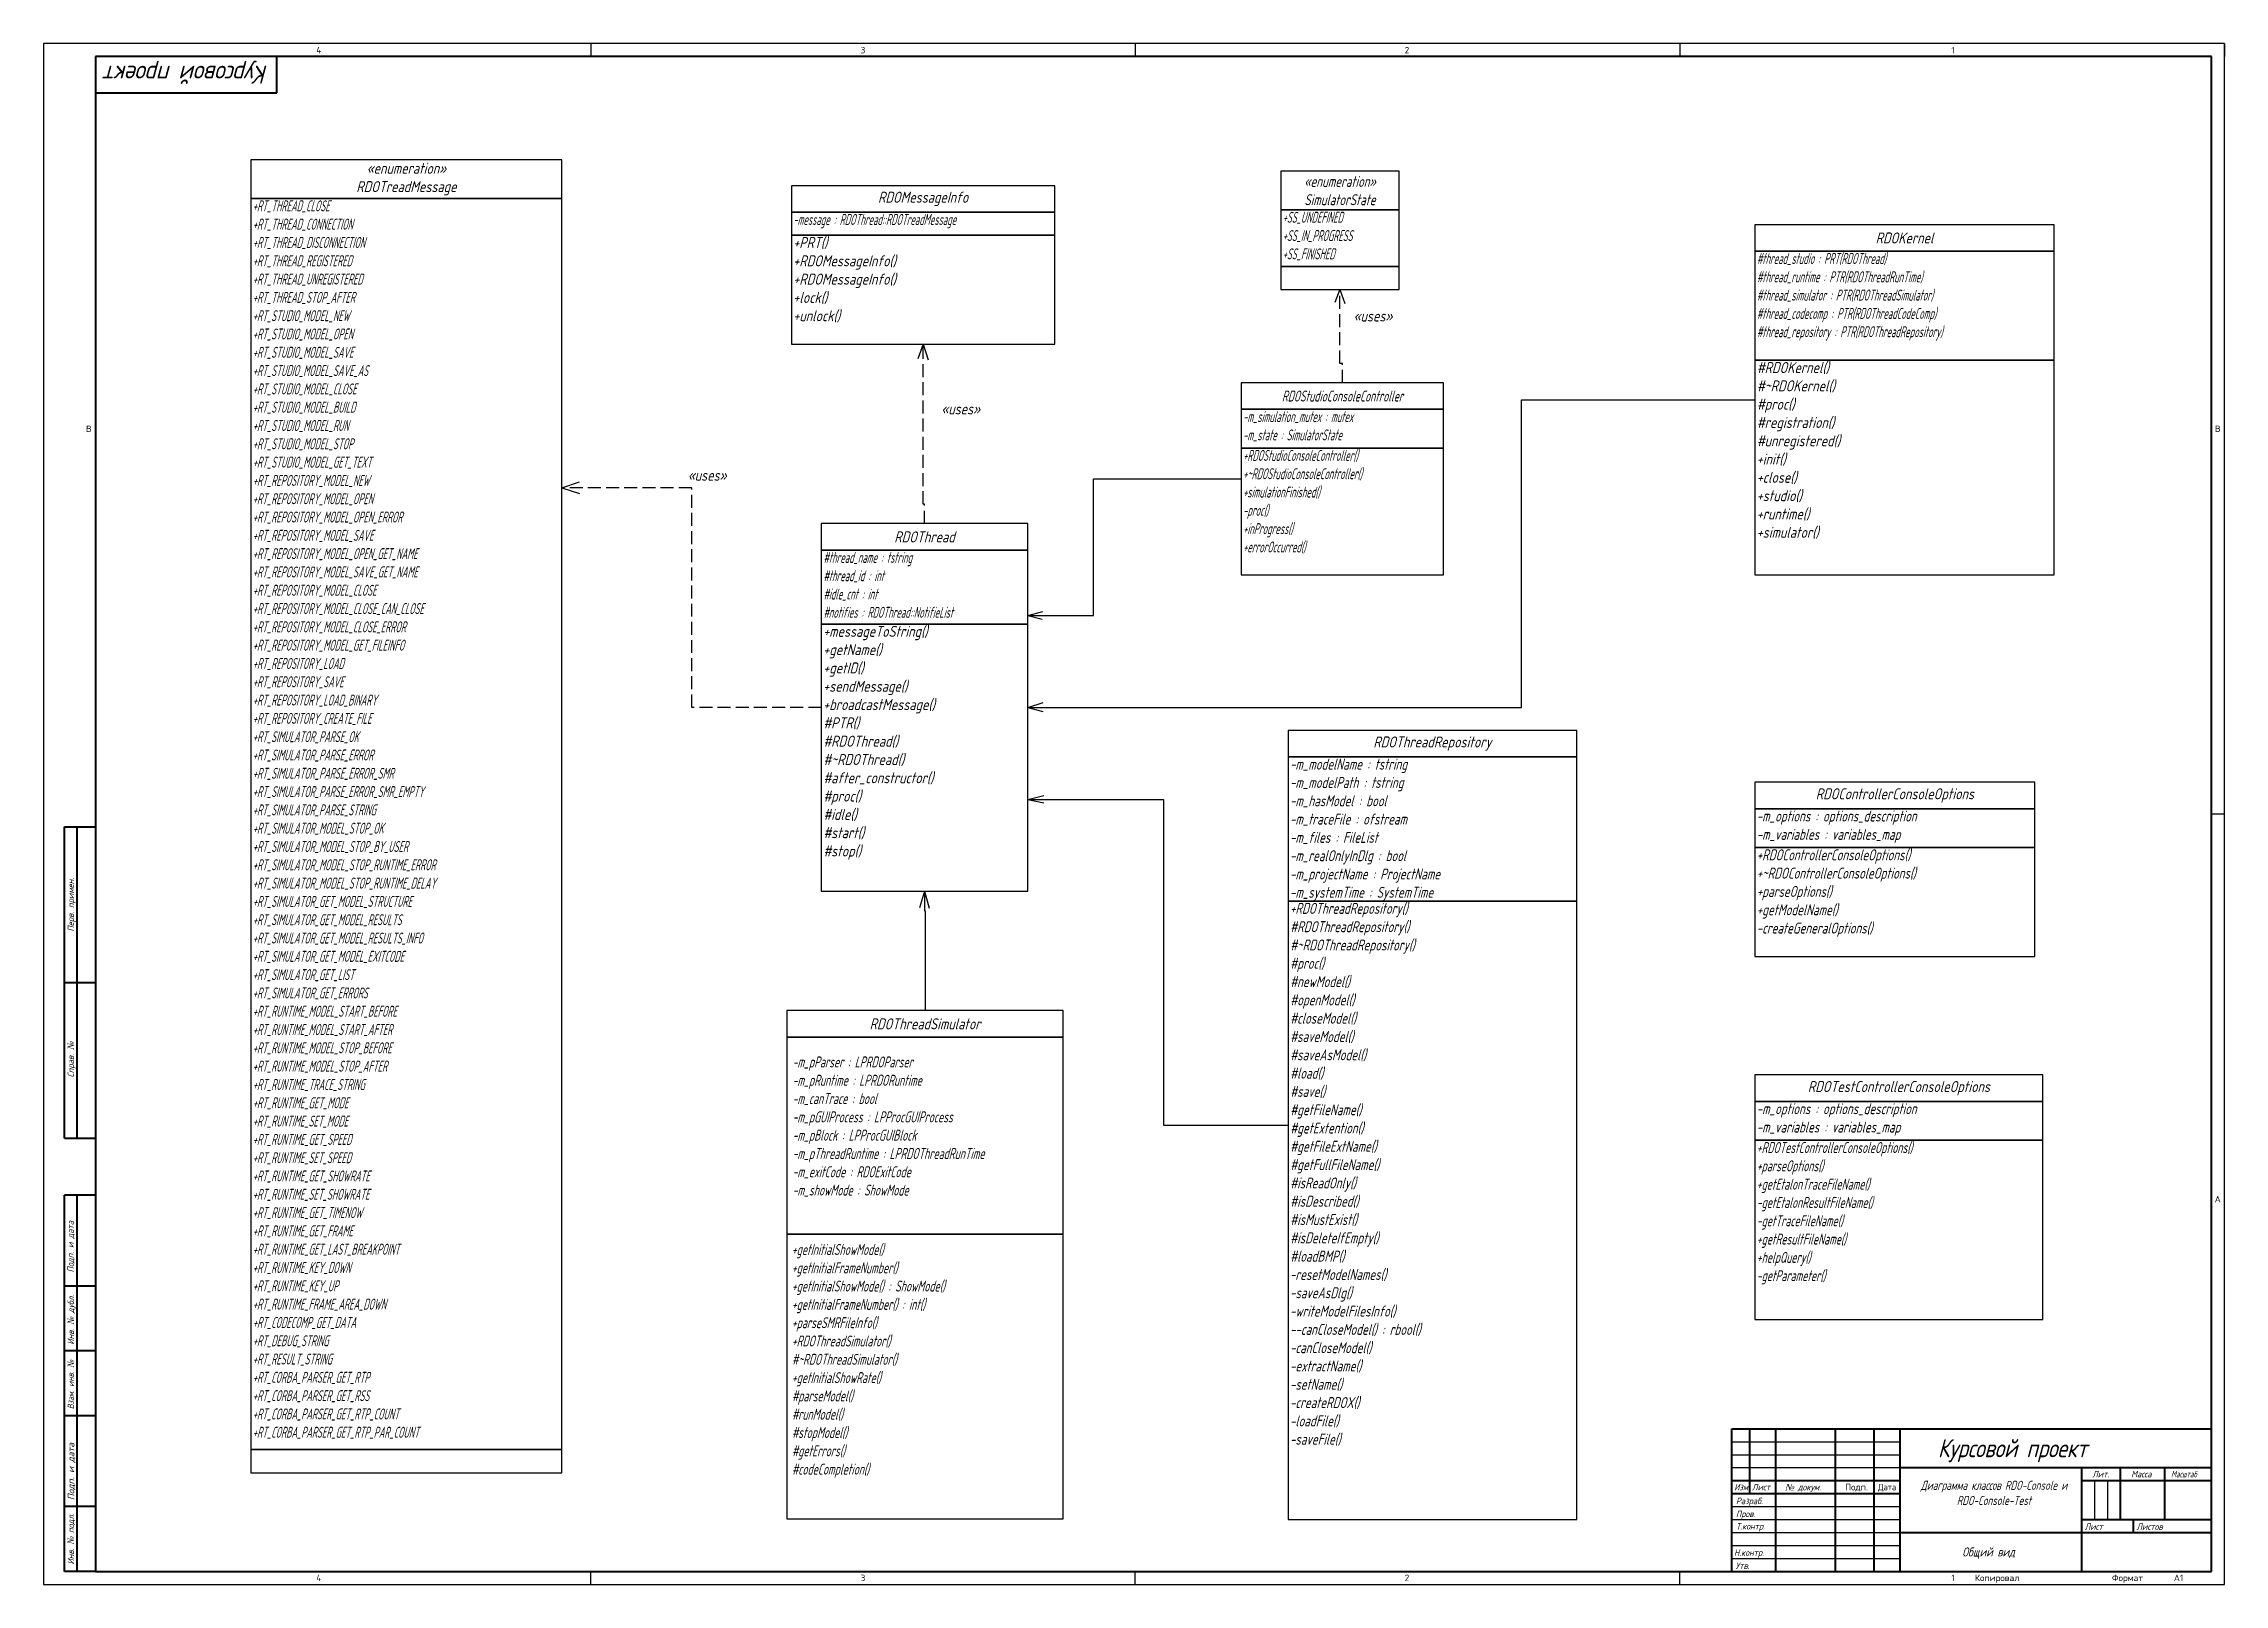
# Model space of a CAD drawing. Header units: millimetres. Extents: x 17 to 1994, y 648 to 1249.
# Drawn here: x 1153 to 1994, y 648 to 1242 of the extents above; entities that cross this region are included whole.
import ezdxf

# ---------------------------------------------------------------- set-up
doc = ezdxf.new("R2010")
doc.units = ezdxf.units.MM
doc.linetypes.add('GOST2.303 4', pattern=[7, 5, -2, 0])
doc.styles.add('GOST 2.304', font='CS_Gost2304.shx', dxfattribs={"oblique": 15})
doc.styles.get("Standard").update_dxf_attribs({"font": 'times.ttf', "oblique": 15})

msp = doc.modelspace()

# ---------------------------------------------------------------- texts
at = {"color": 1, "linetype": 'Continuous', "lineweight": 25, "attachment_point": 1, "style": 'GOST 2.304'}
for s, insert, char_height, width in [('\\Fsimplex.shx;\\W1.0000000000;\\Q0.2617993878;\\T1.0000000000;\\o\\l4', (1258.18, 1240.53), 2.5, 4.3068), ('\\Fsimplex.shx;\\W1.0000000000;\\Q0.2617993878;\\T1.0000000000;\\o\\l3', (1468.06, 1240.53), 2.5, 4.611), ('\\Fsimplex.shx;\\W1.0000000000;\\Q0.2617993878;\\T1.0000000000;\\o\\l2', (1677.89, 1240.53), 2.5, 4.611), ('\\Fsimplex.shx;\\W1.0000000000;\\Q0.2617993878;\\T1.0000000000;\\o\\l1', (1888.73, 1240.53), 2.5, 3.2439), ('\\Fsimplex.shx;\\W1.0000000000;\\Q0.2617993878;\\T1.0000000000;\\o\\lB', (1169.37, 1094.53), 2.5, 4.73), ('\\Fsimplex.shx;\\W1.0000000000;\\Q0.2617993878;\\T1.0000000000;\\o\\lB', (1990.37, 1094.53), 2.5, 4.73), ('\\Fsimplex.shx;\\W1.0000000000;\\Q0.2617993878;\\T1.0000000000;\\o\\lA', (1990.27, 797.53), 2.5, 4.4258), ('Курсовой проект', (1883.54, 703.78), 7, 101.4577), ('Лит.', (1943.08, 691.53), 2.5, 11.1477), ('Масса', (1958.06, 691.53), 2.5, 13.973), ('{\\W0.8;Масштаб}', (1973.46, 691.53), 2.5, 19.2666), ('Разраб.', (1805.65, 681.2), 2.5, 15.9096), ('{\\Fsimplex|c204;\\Q15;\\W0.8;Лист}', (1811.87, 686.53), 2.5, 11.5444), ('{\\fTimes New Roman|b0|i0|c204|p18;№} докум.', (1824.43, 686.53), 2.5, 17.9016), ('\\Fsimplex.shx;\\W1.0000000000;\\Q0.2617993878;\\T1.0000000000;\\o\\lПодп.', (1847.75, 686.53), 2.5, 12.2192), ('\\Fsimplex.shx;\\W0.8000000000;\\Q0.2617993878;\\T1.0000000000;\\o\\lДата', (1860.48, 686.53), 2.5, 10.8567), ('Пров.', (1805.65, 676.2), 2.5, 12.2192), ('Т.контр.', (1805.7, 671.42), 2.5, 15.7279), ('Лист', (1940.14, 671.28), 2.5, 12.9016), ('Листов', (1960.14, 671.28), 2.5, 17.4254), ('Н{\\Fcs_gost2304|c186;.}контр{\\Fcs_gost2304|c186;.}', (1804.92, 661.26), 2.5, 17.6835), ('Утв.', (1805.53, 656.2), 2.5, 10.4335), ('Общий вид', (1892.95, 662.03), 3.5, 33.8716), ('\\Fsimplex.shx;\\W1.0000000000;\\Q0.2617993878;\\T1.0000000000;\\o\\l4', (1258.18, 651.53), 2.5, 4.3068), ('\\Fsimplex.shx;\\W1.0000000000;\\Q0.2617993878;\\T1.0000000000;\\o\\l3', (1468.06, 651.53), 2.5, 4.611), ('\\Fsimplex.shx;\\W1.0000000000;\\Q0.2617993878;\\T1.0000000000;\\o\\l2', (1677.89, 651.53), 2.5, 4.611), ('\\Fsimplex.shx;\\W1.0000000000;\\Q0.2617993878;\\T1.0000000000;\\o\\l1', (1888.73, 651.53), 2.5, 3.2439), ('\\Fsimplex.shx;\\W1.0000000000;\\Q0.2617993878;\\T1.0000000000;\\o\\lКопировал', (1897.79, 651.53), 2.5, 22.9016), ('\\Fsimplex.shx;\\W1.0000000000;\\Q0.2617993878;\\T1.0000000000;\\o\\lФормат', (1950.65, 651.53), 2.5, 18.2097), ('\\Fsimplex.shx;\\W1.0000000000;\\Q0.2617993878;\\T1.0000000000;\\o\\lA1', (1974.52, 651.53), 2.5, 6.4052)]:
    msp.add_mtext(s, dxfattribs=dict(at, insert=insert, char_height=char_height, width=width))
for s, insert, char_height, width, rotation in [('{\\Fsimplex|c204;\\Q15;\\W0.8464;Курсовой проект}', (1239.67, 1226.28), 7, 85.5825, 180), ('{\\Fsimplex|c204;\\Q15;\\W0.9;Перв. примен.}', (1162.27, 899.44), 2.5, 29.243, 90), ('{\\Fsimplex|c204;\\Q15;\\W0.9;Справ. \\fTimes New Roman|b0|i0|c204|p18;№}', (1162.27, 843.23), 2.5, 19.1729, 90), ('{\\Fsimplex|c204;\\Q15;\\W0.9;Подп. и дата}', (1162.15, 768.04), 2.5, 29.9254, 90), ('{\\Fsimplex|c204;\\Q15;\\W0.8;Инв. \\fTimes New Roman|b0|i0|c204|p18;№\\Fsimplex|c204; дубл.}', (1162.27, 740.2), 2.5, 26.0287, 90), ('{\\Fsimplex|c204;\\Q15;\\W0.7;Взам. инв. \\fTimes New Roman|b0|i0|c204|p18;№}', (1162.27, 715.3), 2.5, 21.7138, 90), ('{\\Fsimplex|c204;\\Q15;Подп. и дата}', (1162.35, 680.27), 2.5, 29.9254, 90), ('{\\Fsimplex|c204;\\Q15;\\W0.8;Инв. \\fTimes New Roman|b0|i0|c204|p18;№\\Fsimplex|c204; подл.}', (1162.27, 655.46), 2.5, 26.6239, 90)]:
    msp.add_mtext(s, dxfattribs=dict(at, insert=insert, char_height=char_height, width=width, rotation=rotation))
at = {"style": 'GOST 2.304'}
for s, insert, char_height, width, attachment_point in [('{\\C7;«enumeration»\\PRDOTreadMessage}', (1292.92, 1189.54), 4.2333, 119.9607, 5), ('{\\W0.9;\\C7;«enumeration»\\PSimulatorState}', (1652.94, 1185.13), 4.2333, 45.6625, 5), ('{\\W0.7;\\C7;+RT_THREAD_CLOSE\\P+RT_THREAD_CONNECTION\\P+RT_THREAD_DISCONNECTION\\P+RT_THREAD_REGISTERED\\P+RT_THREAD_UNREGISTERED\\P+RT_THREAD_STOP_AFTER\\P+RT_STUDIO_MODEL_NEW\\P+RT_STUDIO_MODEL_OPEN\\P+RT_STUDIO_MODEL_SAVE\\P+RT_STUDIO_MODEL_SAVE_AS\\P+RT_STUDIO_MODEL_CLOSE\\P+RT_STUDIO_MODEL_BUILD\\P+RT_STUDIO_MODEL_RUN\\P+RT_STUDIO_MODEL_STOP\\P+RT_STUDIO_MODEL_GET_TEXT\\P+RT_REPOSITORY_MODEL_NEW\\P+RT_REPOSITORY_MODEL_OPEN\\P+RT_REPOSITORY_MODEL_OPEN_ERROR\\P+RT_REPOSITORY_MODEL_SAVE\\P+RT_REPOSITORY_MODEL_OPEN_GET_NAME\\P+RT_REPOSITORY_MODEL_SAVE_GET_NAME\\P+RT_REPOSITORY_MODEL_CLOSE\\P+RT_REPOSITORY_MODEL_CLOSE_CAN_CLOSE\\P+RT_REPOSITORY_MODEL_CLOSE_ERROR\\P+RT_REPOSITORY_MODEL_GET_FILEINFO\\P+RT_REPOSITORY_LOAD\\P+RT_REPOSITORY_SAVE\\P+RT_REPOSITORY_LOAD_BINARY\\P+RT_REPOSITORY_CREATE_FILE\\P+RT_SIMULATOR_PARSE_OK\\P+RT_SIMULATOR_PARSE_ERROR\\P+RT_SIMULATOR_PARSE_ERROR_SMR\\P+RT_SIMULATOR_PARSE_ERROR_SMR_EMPTY\\P+RT_SIMULATOR_PARSE_STRING\\P+RT_SIMULATOR_MODEL_STOP_OK\\P+RT_SIMULATOR_MODEL_STOP_BY_USER\\P+RT_SIMULATOR_MODEL_STOP_RUNTIME_ERROR\\P+RT_SIMULATOR_MODEL_STOP_RUNTIME_DELAY\\P+RT_SIMULATOR_GET_MODEL_STRUCTURE\\P+RT_SIMULATOR_GET_MODEL_RESULTS\\P+RT_SIMULATOR_GET_MODEL_RESULTS_INFO\\P+RT_SIMULATOR_GET_MODEL_EXITCODE\\P+RT_SIMULATOR_GET_LIST\\P+RT_SIMULATOR_GET_ERRORS\\P+RT_RUNTIME_MODEL_START_BEFORE\\P+RT_RUNTIME_MODEL_START_AFTER\\P+RT_RUNTIME_MODEL_STOP_BEFORE\\P+RT_RUNTIME_MODEL_STOP_AFTER\\P+RT_RUNTIME_TRACE_STRING\\P+RT_RUNTIME_GET_MODE\\P+RT_RUNTIME_SET_MODE\\P+RT_RUNTIME_GET_SPEED\\P+RT_RUNTIME_SET_SPEED\\P+RT_RUNTIME_GET_SHOWRATE\\P+RT_RUNTIME_SET_SHOWRATE\\P+RT_RUNTIME_GET_TIMENOW\\P+RT_RUNTIME_GET_FRAME\\P+RT_RUNTIME_GET_LAST_BREAKPOINT\\P+RT_RUNTIME_KEY_DOWN\\P+RT_RUNTIME_KEY_UP\\P+RT_RUNTIME_FRAME_AREA_DOWN\\P+RT_CODECOMP_GET_DATA\\P+RT_DEBUG_STRING\\P+RT_RESULT_STRING\\P+RT_CORBA_PARSER_GET_RTP\\P+RT_CORBA_PARSER_GET_RSS\\P+RT_CORBA_PARSER_GET_RTP_COUNT\\P+RT_CORBA_PARSER_GET_RTP_PAR_COUNT}', (1233.65, 1181.35), 4.2333, 119.9607, 1), ('{\\C7;RDOMessageInfo}', (1492.18, 1181.92), 4.2333, 101.5275, 5), ('{\\W0.7;\\C7;-message : RDOThread::RDOTreadMessage}', (1442.12, 1176.11), 4.2333, 101.5275, 1), ('{\\W0.7;\\C7;+SS_UNDEFINED\\P+SS_IN_PROGRESS\\P+SS_FINISHED}', (1630.82, 1176.95), 4.2333, 45.6625, 1), ('{\\C7;RDOKernel}', (1870.67, 1166.86), 4.2333, 115.4623, 5), ('{\\C7;+PRT()\\P+RDOMessageInfo()\\P+RDOMessageInfo()\\P+lock()\\P+unlock()}', (1442.12, 1167.21), 4.2333, 101.5275, 1), ('{\\W0.7;\\C7;#thread_studio : PRT(RDOThread)\\P#thread_runtime : PTR(RDOThreadRunTime)\\P#thread_simulator : PTR(RDOThreadSimulator)\\P#thread_codecomp : PTR(RDOThreadCodeComp)\\P#thread_repository : PTR(RDOThreadRepository)}', (1813.65, 1161.06), 4.2333, 115.4623, 1), ('{\\C7;«uses»}', (1665.65, 1136.77), 4.2333, 28.2222, 5), ('{\\C7;#RDOKernel()\\P#~RDOKernel()\\P#proc()\\P#registration()\\P#unregistered()\\P+init()\\P+close()\\P+studio()\\P+runtime()\\P+simulator()}', (1813.65, 1119.01), 4.2333, 115.4623, 1), ('{\\C7;«uses»}', (1506.67, 1100.95), 4.2333, 28.2222, 5), ('{\\W0.8;\\C7;RDOStudioConsoleController}', (1653.9, 1105.91), 4.2333, 78.09, 5), ('{\\W0.7;\\C7;-m_simulation_mutex : mutex\\P-m_state : SimulatorState}', (1615.56, 1100.1), 4.2333, 78.09, 1), ('{\\W0.7;\\C7;+RDOStudioConsoleController()\\P+~RDOStudioConsoleController()\\P+simulationFinished()\\P-proc()\\P+inProgress()\\P+errorOccurred()}', (1615.56, 1085.14), 4.2333, 78.09, 1), ('{\\C7;«uses»}', (1408.9, 1075.38), 4.2333, 28.2222, 5), ('{\\C7;RDOThread}', (1492.73, 1051.62), 4.2333, 79.5808, 5), ('{\\W0.7;\\C7;#thread_name : tstring\\P#thread_id : int\\P#idle_cnt : int\\P#notifies : RDOThread::NotifieList}', (1453.65, 1045.82), 4.2333, 79.5808, 1), ('{\\C7;+messageToString()\\P+getName()\\P+getID()\\P+sendMessage()\\P+broadcastMessage()\\P#PTR()\\P#RDOThread()\\P#~RDOThread()\\P#after_constructor()\\P#proc()\\P#idle()\\P#start()\\P#stop()}', (1453.65, 1017.31), 4.2333, 79.5808, 1), ('{\\C7;RDOThreadRepository}', (1688.6, 971.92), 4.2333, 111.325, 5), ('{\\W0.9;\\C7;-m_modelName : tstring\\P-m_modelPath : tstring\\P-m_hasModel : bool\\P-m_traceFile : ofstream\\P-m_files : FileList\\P-m_realOnlyInDlg : bool\\P-m_projectName : ProjectName\\P-m_systemTime : SystemTime}', (1633.65, 966.11), 4.2333, 111.325, 1), ('{\\C7;RDOControllerConsoleOptions}', (1866.94, 951.92), 4.2333, 108, 5), ('{\\W0.9;\\C7;-m_options : options_description\\P-m_variables : variables_map}', (1813.65, 946.11), 4.2333, 108, 1), ('{\\W0.9;\\C7;+RDOControllerConsoleOptions()\\P+~RDOControllerConsoleOptions()\\P+parseOptions()\\P+getModelName()\\P-createGeneralOptions()}', (1813.65, 931.15), 4.2333, 108, 1), ('{\\W0.9;\\C7;+RDOThreadRepository()\\P#RDOThreadRepository()\\P#~RDOThreadRepository()\\P#proc()\\P#newModel()\\P#openModel()\\P#closeModel()\\P#saveModel()\\P#saveAsModel()\\P#load()\\P#save()\\P#getFileName()\\P#getExtention()\\P#getFileExtName()\\P#getFullFileName()\\P#isReadOnly()\\P#isDescribed()\\P#isMustExist()\\P#isDeleteIfEmpty()\\P#loadBMP()\\P-resetModelNames()\\P-saveAsDlg()\\P-writeModelFilesInfo()\\P--canCloseModel() : rbool()\\P-canCloseModel()\\P-extractName()\\P-setName()\\P-createRDOX()\\P-loadFile()\\P-saveFile()}', (1633.65, 910.51), 4.2333, 111.325, 1), ('{\\C7;RDOThreadSimulator}', (1492.94, 863.87), 4.2333, 106.5101, 5), ('\\pt42.33;{\\W0.8;\\C7;-m_pParser : LPRDOParser\\P\\ptz;-m_pRuntime : LPRDORuntime\\P-m_canTrace : bool\\P-m_pGUIProcess : LPProcGUIProcess\\P-m_pBlock : LPProcGUIBlock\\P-m_pThreadRuntime : LPRDOThreadRunTime\\P-m_exitCode : RDOExitCode\\P-m_showMode : ShowMode}', (1441.83, 851.3), 4.2333, 106.5101, 1), ('{\\C7;RDOTestControllerConsoleOptions}', (1868.49, 839.07), 4.2333, 111.0985, 5), ('{\\W0.9;\\C7;-m_options : options_description\\P-m_variables : variables_map}', (1813.65, 833.27), 4.2333, 111.0985, 1), ('{\\W0.8;\\C7;+RDOTestControllerConsoleOptions()\\P+parseOptions()\\P+getEtalonTraceFileName()\\P-getEtalonResultFileName()\\P-getTraceFileName()\\P+getResultFileName()\\P+helpQuery()\\P-getParameter()}', (1813.65, 818.31), 4.2333, 111.0985, 1), ('{\\W0.8;\\C7;+getInitialShowMode()\\P+getInitialFrameNumber()\\P+getInitialShowMode() : ShowMode()\\P+getInitialFrameNumber() : int()\\P+parseSMRFileInfo()\\P+RDOThreadSimulator()\\P#~RDOThreadSimulator()\\P+getInitialShowRate()\\P#parseModel()\\P#runModel()\\P#stopModel()\\P#getErrors()\\P#codeCompletion()}', (1441.53, 779.01), 4.2333, 106.5101, 1), ('{\\W0.9;Диаграмма классов RDO-Console и RDO-Console-Test}', (1905.16, 687.71), 3.5, 57.8067, 2)]:
    msp.add_mtext(s, dxfattribs=dict(at, insert=insert, char_height=char_height, width=width, attachment_point=attachment_point))
at = {"color": 1, "linetype": 'Continuous', "lineweight": 25, "insert": (1805.01, 686.53), "char_height": 2.5, "width": 7.1299, "attachment_point": 1}
msp.add_mtext('{\\Fsimplex|c204;\\W0.75;Изм\\Fsimplex|c186;.}', dxfattribs=at)

# ---------------------------------------------------------------- linework, layer by layer
for p, q in [((1652.94, 1147.02), (1650.99, 1141.92)), ((1652.94, 1147.02), (1654.77, 1141.57)), ((1492.18, 1125.86), (1490.2, 1120.24)), ((1492.18, 1125.86), (1494.2, 1119.82)), ((1352.9, 1070.47), (1359.62, 1072.88)), ((1352.9, 1070.47), (1359.71, 1068.39)), ((1532.52, 1021.29), (1538.41, 1022.82)), ((1532.52, 1021.29), (1538.13, 1019.87)), ((1532.52, 985.86), (1538.5, 987.75)), ((1532.52, 985.86), (1538.34, 984.28)), ((1532.52, 950.43), (1538.78, 951.93)), ((1532.52, 950.43), (1538.69, 949.09)), ((1492.73, 915), (1490.84, 908.66)), ((1492.73, 915), (1494.57, 908.42))]:
    msp.add_line(p, q)
at = {"color": 1, "linetype": 'Continuous', "lineweight": 25, "extrusion": (0, 1, 0)}
for points, elevation in [([(-1994.02, 0), (-1153.02, 0)], 1241.78), ([(-1994.02, 0), (-1989.02, 0)], 944.78), ([(-1804.02, 0), (-1869.02, 0)], 702.78), ([(-1804.02, 0), (-1869.02, 0)], 697.78), ([(-1804.02, 0), (-1869.02, 0)], 692.78), ([(-1804.02, 0), (-1869.02, 0)], 677.78), ([(-1804.02, 0), (-1869.02, 0)], 672.78), ([(-1804.02, 0), (-1869.02, 0)], 667.78), ([(-1804.02, 0), (-1869.02, 0)], 662.78), ([(-1804.02, 0), (-1869.02, 0)], 657.78), ([(-1153.02, 0), (-1994.02, 0)], 647.78)]:
    msp.add_lwpolyline(points, dxfattribs=dict(at, elevation=elevation))
at = {"color": 1, "linetype": 'Continuous', "lineweight": 25, "extrusion": (1, 0, 0)}
for points, elevation in [([(1241.78, 0), (647.78, 0)], 1153.02), ([(1241.78, 0), (1236.78, 0)], 1364.02), ([(1241.78, 0), (1236.78, 0)], 1574.02), ([(1241.78, 0), (1236.78, 0)], 1784.02), ([(647.78, 0), (1241.78, 0)], 1994.02), ([(1241.78, 0), (1236.78, 0)], 1994.02), ([(672.78, 0), (687.78, 0)], 1944.02), ([(672.78, 0), (687.78, 0)], 1949.02), ([(647.78, 0), (652.78, 0)], 1364.02), ([(647.78, 0), (652.78, 0)], 1574.02), ([(647.78, 0), (652.78, 0)], 1784.02), ([(647.78, 0), (652.78, 0)], 1994.02)]:
    msp.add_lwpolyline(points, dxfattribs=dict(at, elevation=elevation))
at = {"color": 7, "linetype": 'Continuous', "lineweight": 60, "extrusion": (0, 1, 0)}
for points, elevation in [([(-1989.02, 0), (-1173.02, 0)], 1236.78), ([(-1243.02, 0), (-1173.02, 0)], 1236.78), ([(-1173.02, 0), (-1243.02, 0)], 1222.78), ([(-1161.02, 0), (-1173.02, 0)], 939.78), ([(-1161.02, 0), (-1173.02, 0)], 879.78), ([(-1161.02, 0), (-1173.02, 0)], 819.78), ([(-1173.02, 0), (-1161.02, 0)], 797.78), ([(-1173.02, 0), (-1161.02, 0)], 762.78), ([(-1173.02, 0), (-1161.02, 0)], 737.78), ([(-1173.02, 0), (-1161.02, 0)], 712.78), ([(-1804.02, 0), (-1989.02, 0)], 707.78), ([(-1869.02, 0), (-1989.02, 0)], 692.78), ([(-1804.02, 0), (-1869.02, 0)], 687.78), ([(-1804.02, 0), (-1869.02, 0)], 682.78), ([(-1939.02, 0), (-1989.02, 0)], 687.78), ([(-1173.02, 0), (-1161.02, 0)], 677.78), ([(-1869.02, 0), (-1989.02, 0)], 667.78), ([(-1939.02, 0), (-1989.02, 0)], 672.78), ([(-1173.02, 0), (-1161.02, 0)], 652.78), ([(-1173.02, 0), (-1989.02, 0)], 652.78), ([(-1804.02, 0), (-1989.02, 0)], 652.78)]:
    msp.add_lwpolyline(points, dxfattribs=dict(at, elevation=elevation))
at = {"color": 7, "linetype": 'Continuous', "lineweight": 60, "extrusion": (1, 0, 0)}
for points, elevation in [([(1236.78, 0), (652.78, 0)], 1173.02), ([(1236.78, 0), (1222.78, 0)], 1173.02), ([(1222.78, 0), (1236.78, 0)], 1243.02), ([(652.78, 0), (1236.78, 0)], 1989.02), ([(652.78, 0), (707.78, 0)], 1804.02), ([(682.78, 0), (707.78, 0)], 1811.02), ([(652.78, 0), (707.78, 0)], 1821.02), ([(652.78, 0), (707.78, 0)], 1844.02), ([(652.78, 0), (707.78, 0)], 1859.02), ([(652.78, 0), (707.78, 0)], 1869.02), ([(652.78, 0), (707.78, 0)], 1989.02), ([(652.78, 0), (692.78, 0)], 1939.02), ([(672.78, 0), (692.78, 0)], 1954.02), ([(672.78, 0), (692.78, 0)], 1971.02), ([(667.78, 0), (672.78, 0)], 1959.02)]:
    msp.add_lwpolyline(points, dxfattribs=dict(at, elevation=elevation))
at = {"color": 7, "linetype": 'Continuous'}
for points in [[(1232.94, 1182.06), (1352.9, 1182.06), (1352.9, 1197.02), (1232.94, 1197.02)], [(1441.41, 1176.82), (1542.94, 1176.82), (1542.94, 1187.02), (1441.41, 1187.02)], [(1630.11, 1177.65), (1675.77, 1177.65), (1675.77, 1192.61), (1630.11, 1192.61)], [(1232.94, 699.74), (1352.9, 699.74), (1352.9, 1182.06), (1232.94, 1182.06)], [(1630.11, 1155.92), (1675.77, 1155.92), (1675.77, 1177.65), (1630.11, 1177.65)], [(1441.41, 1167.92), (1542.94, 1167.92), (1542.94, 1176.82), (1441.41, 1176.82)], [(1812.94, 1161.76), (1928.4, 1161.76), (1928.4, 1171.96), (1812.94, 1171.96)], [(1441.41, 1125.86), (1542.94, 1125.86), (1542.94, 1167.92), (1441.41, 1167.92)], [(1812.94, 1119.71), (1928.4, 1119.71), (1928.4, 1161.76), (1812.94, 1161.76)], [(1630.11, 1147.02), (1675.77, 1147.02), (1675.77, 1155.92), (1630.11, 1155.92)], [(1812.94, 1037.02), (1928.4, 1037.02), (1928.4, 1119.71), (1812.94, 1119.71)], [(1614.85, 1100.81), (1692.94, 1100.81), (1692.94, 1111.01), (1614.85, 1111.01)], [(1614.85, 1085.84), (1692.94, 1085.84), (1692.94, 1100.81), (1614.85, 1100.81)], [(1614.85, 1037.02), (1692.94, 1037.02), (1692.94, 1085.84), (1614.85, 1085.84)], [(1452.94, 1046.52), (1532.52, 1046.52), (1532.52, 1056.72), (1452.94, 1056.72)], [(1452.94, 1018.02), (1532.52, 1018.02), (1532.52, 1046.52), (1452.94, 1046.52)], [(1452.94, 915), (1532.52, 915), (1532.52, 1018.02), (1452.94, 1018.02)], [(1632.94, 966.82), (1744.27, 966.82), (1744.27, 977.02), (1632.94, 977.02)], [(1632.94, 911.22), (1744.27, 911.22), (1744.27, 966.82), (1632.94, 966.82)], [(1812.94, 946.82), (1920.94, 946.82), (1920.94, 957.02), (1812.94, 957.02)], [(1812.94, 931.86), (1920.94, 931.86), (1920.94, 946.82), (1812.94, 946.82)], [(1812.94, 889.8), (1920.94, 889.8), (1920.94, 931.86), (1812.94, 931.86)], [(1632.94, 672.74), (1744.27, 672.74), (1744.27, 911.22), (1632.94, 911.22)], [(1439.69, 858.77), (1546.2, 858.77), (1546.2, 868.97), (1439.69, 868.97)], [(1439.69, 782.85), (1546.2, 782.85), (1546.2, 858.77), (1439.69, 858.77)], [(1812.94, 833.97), (1924.04, 833.97), (1924.04, 844.17), (1812.94, 844.17)], [(1812.94, 819.01), (1924.04, 819.01), (1924.04, 833.97), (1812.94, 833.97)], [(1812.94, 749.86), (1924.04, 749.86), (1924.04, 819.01), (1812.94, 819.01)], [(1439.69, 673.06), (1546.2, 673.06), (1546.2, 782.85), (1439.69, 782.85)], [(1232.94, 690.84), (1352.9, 690.84), (1352.9, 699.74), (1232.94, 699.74)]]:
    msp.add_lwpolyline(points, close=True, dxfattribs=at)
at = {"color": 7, "linetype": 'GOST2.303 4'}
for points in [[(1653.9, 1111.01), (1653.9, 1118.51), (1652.94, 1118.51), (1652.94, 1147.02)], [(1492.73, 1056.72), (1492.73, 1064.22), (1492.18, 1064.22), (1492.18, 1125.86)], [(1452.94, 985.86), (1402.94, 985.86), (1402.94, 1070.47), (1352.9, 1070.47)]]:
    msp.add_lwpolyline(points, dxfattribs=at)
at = {"color": 7, "linetype": 'Continuous'}
for points in [[(1532.52, 985.86), (1722.94, 985.86), (1722.94, 1104.49), (1812.94, 1104.49)], [(1532.52, 1021.29), (1557.94, 1021.29), (1557.94, 1074.01), (1614.85, 1074.01)], [(1532.52, 950.43), (1584.94, 950.43), (1584.94, 824.88), (1632.94, 824.88)], [(1492.73, 915), (1492.73, 907.5), (1492.94, 907.5), (1492.94, 868.97)]]:
    msp.add_lwpolyline(points, dxfattribs=at)
at = {"color": 7, "linetype": 'Continuous', "lineweight": 60, "extrusion": (1, 1.77636e-16, 0)}
for elevation in [1161.02, 1166.02]:
    msp.add_lwpolyline([(819.78, 0), (939.78, 0)], dxfattribs=dict(at, elevation=elevation))
at = {"color": 7, "linetype": 'Continuous', "lineweight": 60}
msp.add_lwpolyline([(1173.02, 939.78), (1173.02, 819.78)], dxfattribs=at)
at = {"color": 7, "linetype": 'Continuous', "lineweight": 60, "extrusion": (1, 1.96012e-16, 0)}
for points, elevation in [([(652.78, 0), (797.78, 0)], 1161.02), ([(652.78, 0), (797.78, 0)], 1166.02), ([(797.78, 0), (652.78, 0)], 1173.02)]:
    msp.add_lwpolyline(points, dxfattribs=dict(at, elevation=elevation))

msp.set_redraw_order([(e.dxf.handle, doc.entitydb.next_handle()) for e in msp.query("TEXT MTEXT ATTDEF DIMENSION ARC_DIMENSION")])  # texts and dimensions are drawn at this point

doc.saveas('drawing.dxf')
